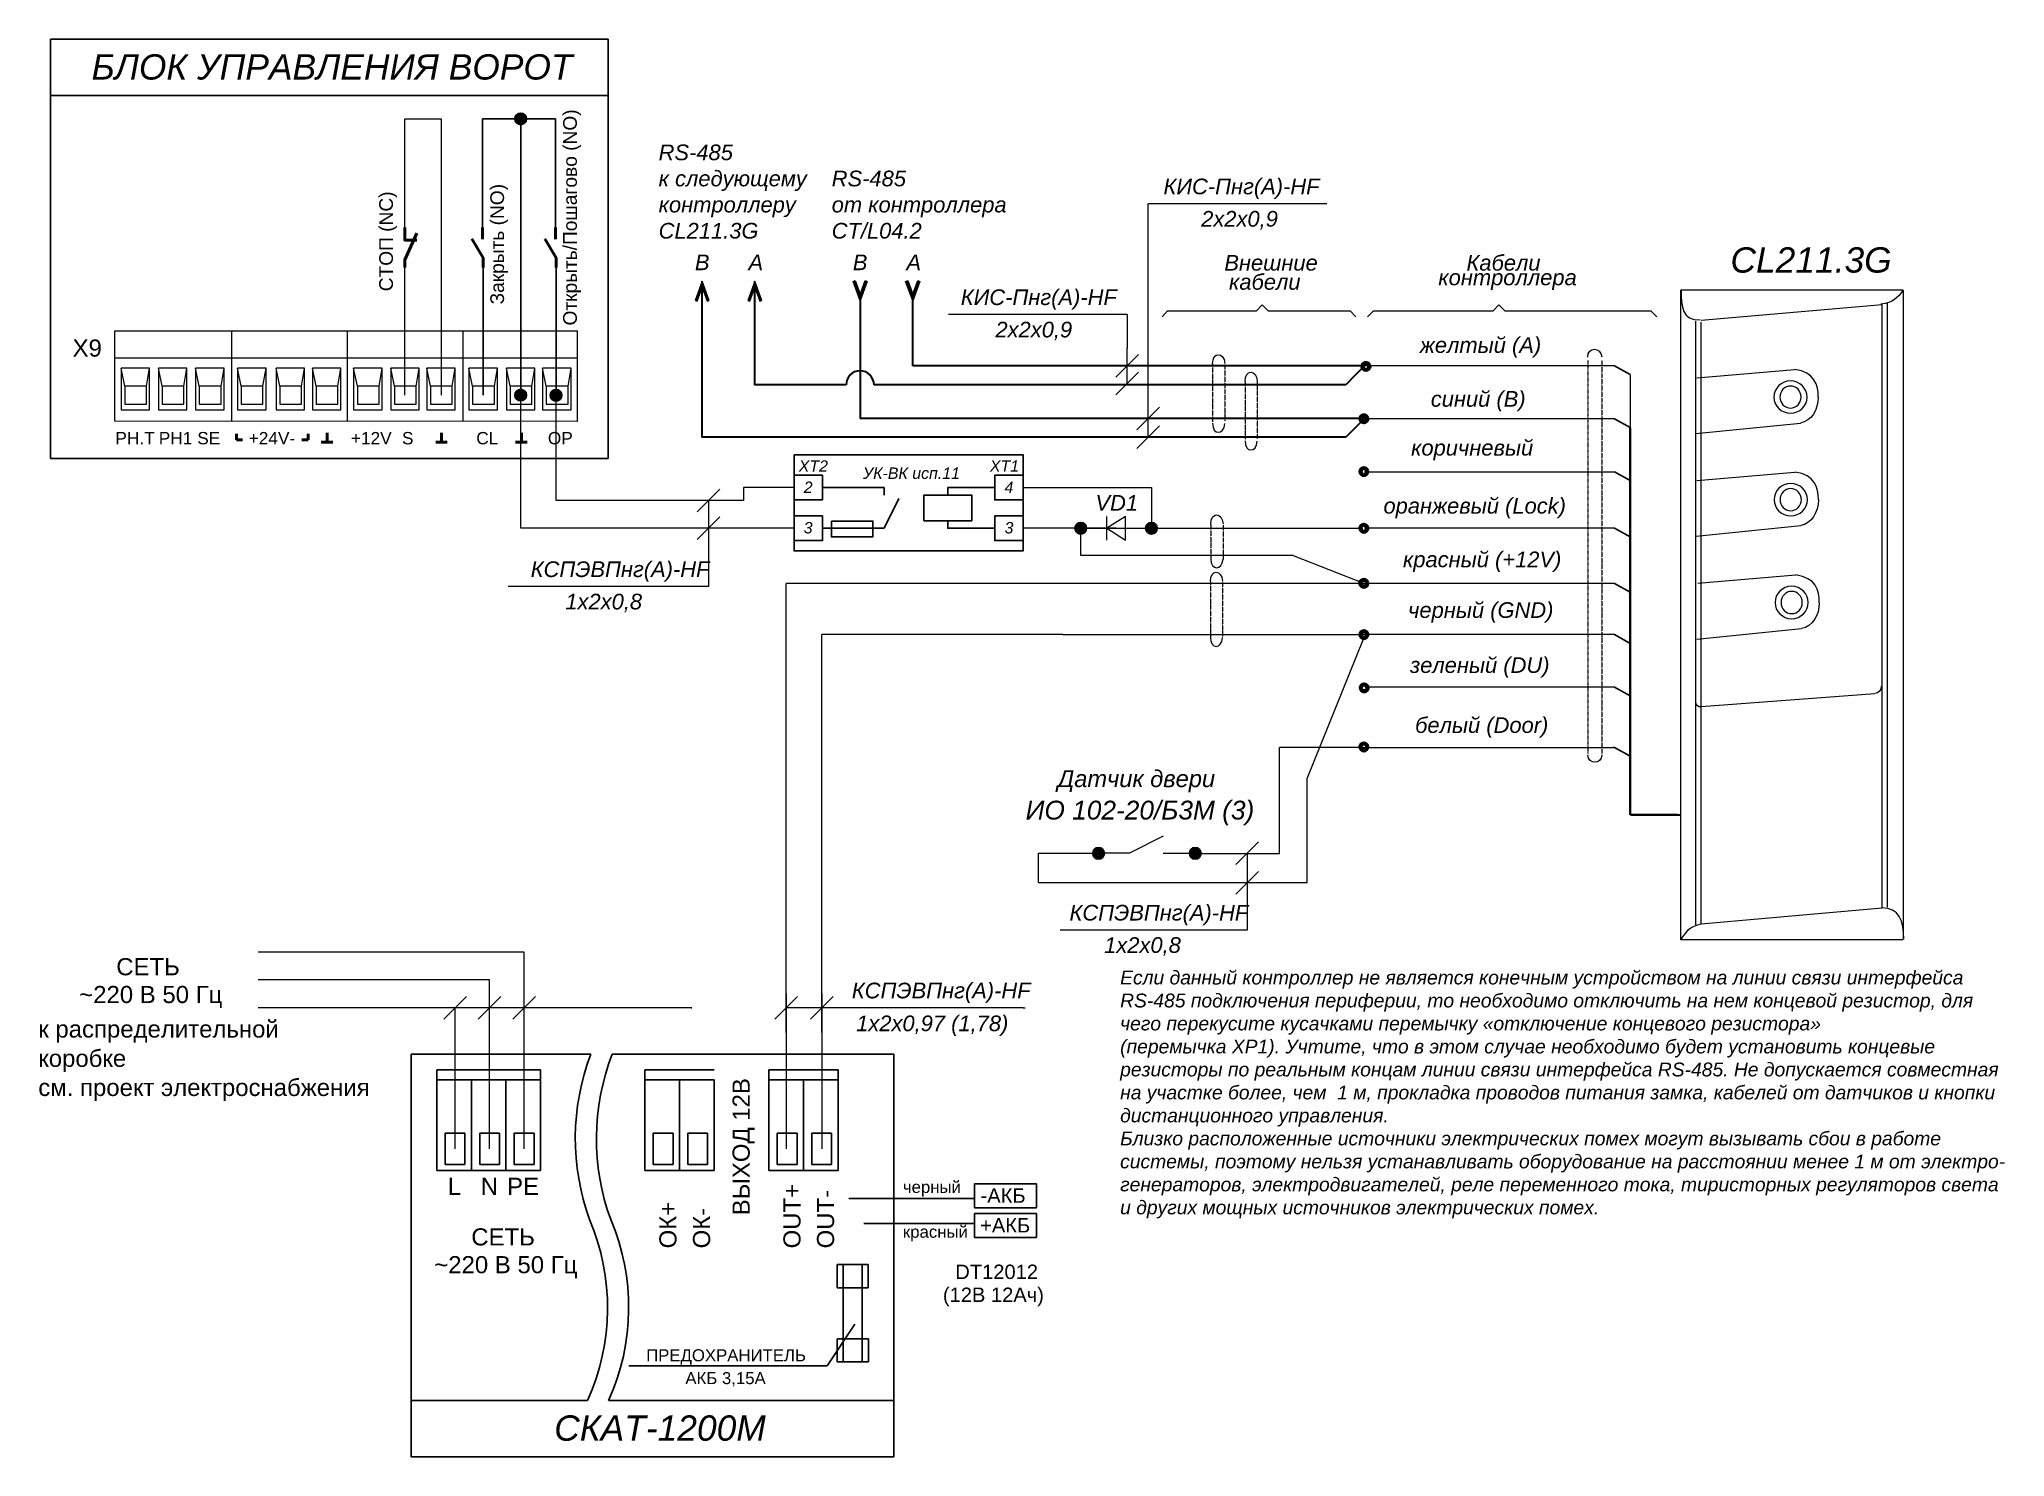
# Model space of a CAD drawing. Header units: millimetres. Extents: x -197802 to 287448, y -91833 to 122858.
# Drawn here: x -123483 to -86701, y 89867 to 116403 of the extents above; entities that cross this region are included whole.
import ezdxf

# ---------------------------------------------------------------- set-up
doc = ezdxf.new("R2010")
doc.units = ezdxf.units.MM
for name, pattern in [('AI-Linetype-1', [1.693333, 0.846667, -0.846667]), ('AI-Linetype-10', [2.469444, 1.058333, -1.411111]), ('AI-Linetype-11', [2.469444, 1.058333, -1.411111]), ('AI-Linetype-12', [2.469444, 1.058333, -1.411111]), ('AI-Linetype-2', [2.469444, 1.058333, -1.411111]), ('AI-Linetype-7', [2.469444, 1.058333, -1.411111]), ('AI-Linetype-8', [2.469444, 1.058333, -1.411111]), ('AI-Linetype-9', [2.469444, 1.058333, -1.411111])]:
    doc.linetypes.add(name, pattern=pattern)
doc.layers.add('СКУД', color=7, linetype='Continuous')
doc.layers.add('Слой 1', color=7, linetype='Continuous')
doc.styles.get("Standard").update_dxf_attribs({"font": 'arial.ttf'})

msp = doc.modelspace()

# ---------------------------------------------------------------- texts
at = {"layer": 'СКУД', "color": 7}
for s, height, p in [('Открыть/Пошагово (NO)', 256.54, (-113423, 111045)), ('Закрыть (NO)', 256.54, (-114786, 111439)), ('СТОП (NC)', 256.5, (-116865, 111685)), ('ВЫХОД 12В', 320.7, (-110188, 94387)), ('OUT+', 320.7, (-109237, 93767)), ('ОК+', 320.7, (-111558, 93767)), ('OUT-', 320.7, (-108608, 93767)), ('ОК-', 320.7, (-110929, 93767))]:
    msp.add_text(s, height=height, rotation=90, dxfattribs=at).set_placement(p)
for s, height, p in [('Х9', 320.7, (-122860, 110462)), ('PH.T', 230.9, (-122059, 108820)), ('PH1', 230.9, (-121247, 108820)), ('SE', 230.9, (-120527, 108820)), ('+24V-', 230.9, (-119564, 108820)), ('+12V', 230.9, (-117651, 108820)), ('S', 231, (-116695, 108820)), ('CL', 230.9, (-115305, 108820)), ('OP', 230.9, (-113965, 108820)), ('СЕТЬ', 320.7, (-122043, 98880)), ('~220 В 50 Гц', 320.68, (-122736, 98360)), ('к распределительной', 320.68, (-123502, 97714)), ('коробке', 320.7, (-123502, 97165)), ('см. проект электроснабжения', 320.68, (-123502, 96620)), ('L', 321, (-115841, 94769)), ('N', 321, (-115222, 94769)), ('PE', 320.7, (-114728, 94769)), ('черный', 224.5, (-107321, 94805)), ('-АКБ', 269.4, (-105867, 94621)), ('красный', 224.5, (-107321, 93966)), ('+АКБ', 269.4, (-105875, 94065)), ('СЕТЬ', 320.7, (-115398, 93822)), ('~220 В 50 Гц', 320.68, (-116091, 93302)), ('DT12012', 269.4, (-106340, 93194)), ('(12В 12Ач)', 269.4, (-106572, 92764)), ('ПРЕДОХРАНИТЕЛЬ', 224.47, (-112126, 91654)), ('АКБ 3,15А', 224.5, (-111392, 91226))]:
    msp.add_text(s, height=height, dxfattribs=at).set_placement(p)
for s, insert, char_height, attachment_point in [('{\\fArial|b0|i1|c204|p34;БЛОК УПРАВЛЕНИЯ ВОРОТ}', (-122504, 115642), 473.94, 7), ('{\\fArial|b0|i1|c204|p34;RS-485 \\P\\pxql;к следующему\\Pконтроллеру \\P\\pq*;CL211.3G}', (-111892, 112668), 293.39, 7), ('{\\fArial|b0|i1|c204|p34;RS-485 \\P\\pxql;от контроллера \\P\\pq*;CT/L04.2}', (-108653, 112668), 293.39, 7), ('{\\fArial|b0|i1|c204|p34;КИC-Пнг(А)-HF}', (-102444, 113413), 293.39, 7), ('{\\fArial|b0|i1|c204|p34;2х2х0,9}', (-101738, 112841), 293.39, 7), ('{\\fArial|b0|i1|c204|p34;В}', (-111213, 112080), 293.39, 7), ('\\fArial|b0|i1|c0|p34;\\W1;A', (-110210, 112080), 293.39, 7), ('{\\fArial|b0|i1|c204|p34;В}', (-108258, 112080), 293.39, 7), ('\\fArial|b0|i1|c0|p34;\\W1;A', (-107255, 112080), 293.39, 7), ('\\fArial|b0|i1|c0|p34;\\W1;Внешние', (-101305, 112068), 293.39, 7), ('\\fArial|b0|i1|c0|p34;\\W1;Кабели', (-96774, 112068), 293.39, 7), ('{\\fArial|b0|i1|c204|p34;CL211.3G}', (-91833, 112028), 473.94, 7), ('\\fArial|b0|i1|c0|p34;\\W1;кабели', (-101218, 111710), 293.39, 7), ('\\fArial|b0|i1|c0|p34;\\W1;контроллера', (-97300, 111710), 293.39, 7), ('{\\fArial|b0|i1|c204|p34;КИC-Пнг(А)-HF}', (-106238, 111339), 293.39, 7), ('{\\fArial|b0|i1|c204|p34;2х2х0,9}', (-105589, 110767), 293.39, 7), ('\\fArial|b0|i1|c0|p34;\\W1;желтый (A)', (-97647, 110444), 293.39, 7), ('\\fArial|b0|i1|c0|p34;\\W1;синий (B)', (-97441, 109435), 293.39, 7), ('\\fArial|b0|i1|c0|p34;\\W1;коричневый\\H2.39889;*\\H1.55928; ', (-97810, 108521), 293.39, 7), ('{\\fArial|b0|i1|c204|p34;XT2}', (-109270, 108307), 213.3, 7), ('{\\fArial|b0|i1|c204|p34;XT1}', (-105693, 108307), 213.3, 7), ('{\\fArial|b0|i1|c204|p34;УК-ВК исп.11}', (-108068, 108170), 213.3, 7), ('{\\fArial|b0|i1|c204|p34;2}', (-109011, 107910), 213.3, 9), ('{\\fArial|b0|i1|c204|p34;4}', (-105418, 107910), 213.3, 7), ('\\fArial|b0|i1|c0|p34;\\W1;VD1', (-103717, 107577), 293.39, 7), ('\\fArial|b0|i1|c0|p34;\\W1;оранжевый (Lock)', (-98327, 107435), 293.39, 7), ('{\\fArial|b0|i1|c204|p34;3}', (-109011, 107149), 213.3, 9), ('{\\fArial|b0|i1|c204|p34;3}', (-105418, 107149), 213.3, 7), ('\\fArial|b0|i1|c0|p34;\\W1;красный (+12V)', (-97962, 106431), 293.39, 7), ('{\\fArial|b0|i1|c204|p34;КСПЭВПнг(А)-HF}', (-114287, 106247), 293.39, 7), ('{\\fArial|b0|i1|c204|p34;1х2х0,8}', (-113638, 105675), 293.39, 7), ('\\fArial|b0|i1|c0|p34;\\W1;черный (GND)', (-97866, 105482), 293.39, 7), ('\\fArial|b0|i1|c0|p34;\\W1;зеленый (DU)', (-97830, 104452), 293.39, 7), ('\\fArial|b0|i1|c0|p34;\\W1;белый (Door)\\H2.39889;*', (-97735, 103329), 293.39, 7), ('{\\fArial|b0|i1|c204|p34;Датчик двери}', (-104426, 102307), 316.87, 7), ('{\\fArial|b0|i1|c204|p34;ИО 102-20/Б3М (3)}', (-105024, 101690), 352.07, 7), ('{\\fArial|b0|i1|c204|p34;КСПЭВПнг(А)-HF}', (-104203, 99817), 293.39, 7), ('{\\fArial|b0|i1|c204|p34;1х2х0,8}', (-103554, 99245), 293.39, 7), ('{\\fArial|b0|i1|c204|p34;Если данный контроллер не является конечным устройством на линии связи интерфейса\\PRS-485 подключения периферии, то необходимо отключить на нем концевой резистор, для\\Pчего перекусите кусачками перемычку «отключение концевого резистора» \\P(перемычка ХР1). Учтите, что в этом случае необходимо будет установить концевые\\Pрезисторы по реальным концам линии связи интерфейса RS-485. Не допускается совместная\\Pна участке более, чем  1 м, прокладка проводов питания замка, кабелей от датчиков и кнопки\\Pдистанционного управления.\\PБлизко расположенные источники электрических помех могут вызывать сбои в работе \\Pсистемы, поэтому нельзя устанавливать оборудование на расстоянии менее 1 м от электро-\\Pгенераторов, электродвигателей, реле переменного тока, тиристорных регуляторов света\\Pи других мощных источников электрических помех. }', (-103255, 94327), 258.186, 7), ('{\\fArial|b0|i1|c204|p34;КСПЭВПнг(А)-HF}', (-108277, 98360), 293.39, 7), ('{\\fArial|b0|i1|c204|p34;1x2x0,97 (1,78)}', (-108195, 97745), 293.39, 7), ('{\\fArial|b0|i1|c204|p34;СКАТ-1200М}', (-113846, 90160), 473.94, 7)]:
    msp.add_mtext(s, dxfattribs=dict(at, insert=insert, char_height=char_height, attachment_point=attachment_point))

# ---------------------------------------------------------------- blocks, each defined once
blk = doc.blocks.new('block 4')
at = {"layer": 'Слой 1'}
h = blk.add_hatch(color=7, dxfattribs=at)
h.dxf.hatch_style = 2
h.paths.add_polyline_path([(147.15, -98.65), (147.22, -98.82), (146.13, -99.21), (147.22, -99.61), (147.15, -99.77), (145.61, -99.21)])
at = {"layer": 'Слой 1', "lineweight": 0}
blk.add_lwpolyline([(147.15, -98.65), (147.22, -98.82), (146.13, -99.21), (147.22, -99.61), (147.15, -99.77), (145.61, -99.21), (147.15, -98.65)], dxfattribs=at)

# ---------------------------------------------------------------- hatches: boundary and pattern name
at = {"layer": 'СКУД', "lineweight": 18, "true_color": 0x000000}
h = msp.add_hatch(dxfattribs=at)
h.set_pattern_fill('ANGLE', color=18)
h.set_pattern_definition([(0, (-125048.914, 160004.2845), (0, 6.985), [5.08, -1.905]), (90, (-125048.914, 160004.2845), (-6.985, 4e-16), [5.08, -1.905])])
h.paths.add_polyline_path([(-114365, 114913), (-114474, 114913), (-114583, 114913, 0.999967)])
h.paths.add_polyline_path([(-114474, 115022, 0.414214), (-114583, 114913), (-114474, 114913)])
h.paths.add_polyline_path([(-114474, 115022), (-114474, 114913), (-114365, 114913, 0.414233)])
h = msp.add_hatch(dxfattribs=at)
h.set_pattern_fill('ANGLE', color=18)
h.set_pattern_definition([(0, (-125048.914, 154831.7926), (0, 6.985), [5.08, -1.905]), (90, (-125048.914, 154831.7926), (-6.985, 4e-16), [5.08, -1.905])])
h.paths.add_polyline_path([(-114365, 109741), (-114474, 109741), (-114583, 109741, 0.999967)])
h.paths.add_polyline_path([(-114474, 109850, 0.414214), (-114583, 109741), (-114474, 109741)])
h.paths.add_polyline_path([(-114474, 109850), (-114474, 109741), (-114365, 109741, 0.414233)])
h = msp.add_hatch(dxfattribs=at)
h.set_pattern_fill('ANGLE', color=18)
h.set_pattern_definition([(0, (-124387.571, 154828.892), (0, 6.985), [5.08, -1.905]), (90, (-124387.571, 154828.892), (-6.985, 4e-16), [5.08, -1.905])])
h.paths.add_polyline_path([(-113704, 109738), (-113813, 109738), (-113922, 109738, 0.999967)])
h.paths.add_polyline_path([(-113813, 109847, 0.414214), (-113922, 109738), (-113813, 109738)])
h.paths.add_polyline_path([(-113813, 109847), (-113813, 109738), (-113704, 109738, 0.414233)])
h = msp.add_hatch(dxfattribs=at)
h.set_pattern_fill('ANGLE', color=18)
h.set_pattern_definition([(0, (-114565.428, 152339.806), (0, 6.985), [5.08, -1.905]), (90, (-114565.428, 152339.806), (-6.985, 4e-16), [5.08, -1.905])])
h.paths.add_polyline_path([(-103882, 107249), (-103991, 107249), (-104100, 107249, 0.999967)])
h.paths.add_polyline_path([(-103991, 107358, 0.414214), (-104100, 107249), (-103991, 107249)])
h.paths.add_polyline_path([(-103991, 107358), (-103991, 107249), (-103882, 107249, 0.414233)])
h = msp.add_hatch(dxfattribs=at)
h.set_pattern_fill('ANGLE', color=18)
h.set_pattern_definition([(0, (-113243.17, 152339.806), (0, 6.985), [5.08, -1.905]), (90, (-113243.17, 152339.806), (-6.985, 4e-16), [5.08, -1.905])])
h.paths.add_polyline_path([(-102560, 107249), (-102669, 107249), (-102777, 107249, 0.999967)])
h.paths.add_polyline_path([(-102669, 107358, 0.414214), (-102777, 107249), (-102669, 107249)])
h.paths.add_polyline_path([(-102669, 107358), (-102669, 107249), (-102560, 107249, 0.414233)])
h = msp.add_hatch(dxfattribs=at)
h.set_pattern_fill('ANGLE', color=18)
h.set_pattern_definition([(0, (-114233.3726, 146253.293), (0, 6.985), [5.08, -1.905]), (90, (-114233.3726, 146253.293), (-6.985, 4e-16), [5.08, -1.905])])
h.paths.add_polyline_path([(-103550, 101163), (-103659, 101163), (-103768, 101163, 0.999967)])
h.paths.add_polyline_path([(-103659, 101271, 0.414214), (-103768, 101163), (-103659, 101163)])
h.paths.add_polyline_path([(-103659, 101271), (-103659, 101163), (-103550, 101163, 0.414233)])
h = msp.add_hatch(dxfattribs=at)
h.set_pattern_fill('ANGLE', color=18)
h.set_pattern_definition([(0, (-112424.28, 146253.293), (0, 6.985), [5.08, -1.905]), (90, (-112424.28, 146253.293), (-6.985, 4e-16), [5.08, -1.905])])
h.paths.add_polyline_path([(-101741, 101163), (-101850, 101163), (-101959, 101163, 0.999967)])
h.paths.add_polyline_path([(-101850, 101271, 0.414214), (-101959, 101163), (-101850, 101163)])
h.paths.add_polyline_path([(-101850, 101271), (-101850, 101163), (-101741, 101163, 0.414233)])

# ---------------------------------------------------------------- linework, layer by layer
at = {"layer": 'СКУД', "color": 7}
for p, q in [((-123272, 116403), (-119975, 116403)), ((-123272, 116403), (-123272, 115349)), ((-119975, 116403), (-114238, 116403)), ((-112837, 116403), (-114238, 116403)), ((-112837, 108553), (-112837, 116403)), ((-123272, 115349), (-114238, 115349)), ((-123272, 115349), (-123272, 108553)), ((-114238, 115349), (-112837, 115349)), ((-115187, 112662), (-115187, 114913)), ((-115187, 114913), (-113825, 114913)), ((-114474, 109741), (-114474, 114913)), ((-113825, 114913), (-113825, 112662)), ((-115176, 112311), (-115391, 112667)), ((-115176, 109738), (-115176, 112311)), ((-113813, 112275), (-113813, 109738)), ((-123272, 108553), (-112837, 108553)), ((-94025, 103143), (-94006, 103143)), ((-94006, 103143), (-93709, 102980)), ((-116522, 97401), (-113159, 97401)), ((-116522, 97401), (-116522, 90921)), ((-116043, 97112), (-116043, 95225)), ((-116043, 97112), (-114749, 97112)), ((-114749, 97112), (-114103, 97112)), ((-114103, 97112), (-114103, 96923)), ((-107488, 97401), (-112763, 97401)), ((-112149, 97112), (-112149, 95225)), ((-112149, 97112), (-110855, 97112)), ((-109827, 97112), (-109827, 95225)), ((-109827, 97112), (-108534, 97112)), ((-108534, 96923), (-108534, 97112)), ((-107488, 90921), (-107488, 97401)), ((-115396, 96923), (-116043, 96923)), ((-115396, 95225), (-115396, 96923)), ((-114749, 96923), (-115396, 96923)), ((-114749, 95225), (-114749, 96923)), ((-114749, 95225), (-114749, 96923)), ((-114103, 96923), (-114749, 96923)), ((-114103, 95225), (-114103, 96923)), ((-111502, 96923), (-112149, 96923)), ((-111502, 95225), (-111502, 96923)), ((-110855, 96923), (-111502, 96923)), ((-110855, 95225), (-110855, 96923)), ((-109181, 96923), (-109827, 96923)), ((-109181, 95225), (-109181, 96923)), ((-108534, 96923), (-109181, 96923)), ((-108534, 95225), (-108534, 96923)), ((-115888, 95923), (-115517, 95923)), ((-115888, 95337), (-115888, 95923)), ((-115517, 95923), (-115517, 95337)), ((-115241, 95923), (-114870, 95923)), ((-115241, 95337), (-115241, 95923)), ((-114870, 95923), (-114870, 95337)), ((-114594, 95923), (-114223, 95923)), ((-114594, 95337), (-114594, 95923)), ((-114223, 95923), (-114223, 95337)), ((-111994, 95923), (-111623, 95923)), ((-111994, 95337), (-111994, 95923)), ((-111623, 95923), (-111623, 95337)), ((-111347, 95923), (-110976, 95923)), ((-111347, 95337), (-111347, 95923)), ((-110976, 95923), (-110976, 95337)), ((-109672, 95923), (-109301, 95923)), ((-109672, 95337), (-109672, 95923)), ((-109301, 95923), (-109301, 95337)), ((-109025, 95923), (-108655, 95923)), ((-109025, 95337), (-109025, 95923)), ((-108655, 95923), (-108655, 95337)), ((-115517, 95337), (-115888, 95337)), ((-114870, 95337), (-115241, 95337)), ((-114223, 95337), (-114594, 95337)), ((-111623, 95337), (-111994, 95337)), ((-110976, 95337), (-111347, 95337)), ((-109301, 95337), (-109672, 95337)), ((-108655, 95337), (-109025, 95337)), ((-116043, 95225), (-115396, 95225)), ((-115396, 95225), (-115025, 95225)), ((-115025, 95225), (-114749, 95225)), ((-114749, 95225), (-114379, 95225)), ((-114379, 95225), (-114103, 95225)), ((-112149, 95225), (-111502, 95225)), ((-111502, 95225), (-111131, 95225)), ((-111131, 95225), (-110855, 95225)), ((-109827, 95225), (-109181, 95225)), ((-109181, 95225), (-108810, 95225)), ((-108810, 95225), (-108534, 95225)), ((-105981, 94703), (-105981, 94975)), ((-105981, 94975), (-104822, 94975)), ((-104822, 94975), (-104822, 94528)), ((-108333, 94703), (-105981, 94703)), ((-105981, 94528), (-105981, 94703)), ((-108055, 94230), (-105981, 94230)), ((-104822, 94528), (-105981, 94528)), ((-105981, 94147), (-105981, 94419)), ((-105981, 94419), (-104822, 94419)), ((-104822, 94419), (-104822, 93971)), ((-105981, 93971), (-105981, 94147)), ((-104822, 93971), (-105981, 93971)), ((-108436, 93463), (-108549, 93463)), ((-108549, 93463), (-108549, 93029)), ((-108436, 92075), (-108436, 93463)), ((-108436, 93463), (-108080, 93463)), ((-108080, 93463), (-108080, 93029)), ((-107973, 93463), (-108080, 93463)), ((-107973, 93029), (-107973, 93463)), ((-108549, 93029), (-108436, 93029)), ((-108080, 93029), (-108436, 93029)), ((-108080, 92075), (-108080, 93029)), ((-108080, 93029), (-107973, 93029)), ((-108222, 92346), (-108738, 91568)), ((-108549, 92075), (-108549, 91641)), ((-108436, 92075), (-108549, 92075)), ((-108436, 91641), (-108436, 92075)), ((-108080, 92075), (-108436, 92075)), ((-108080, 91641), (-108080, 92075)), ((-108080, 92075), (-108080, 91641)), ((-107967, 92075), (-108080, 92075)), ((-107967, 91641), (-107967, 92075)), ((-108549, 91641), (-108436, 91641)), ((-108436, 91641), (-108080, 91641)), ((-108080, 91641), (-107967, 91641)), ((-108738, 91568), (-112452, 91568)), ((-116522, 90921), (-113225, 90921)), ((-116522, 90921), (-116522, 89867)), ((-112700, 90921), (-112829, 90921)), ((-112741, 90921), (-107488, 90921)), ((-107488, 89867), (-107488, 90921)), ((-116522, 89867), (-107488, 89867))]:
    msp.add_line(p, q, dxfattribs=at)
at = {"layer": 'СКУД', "color": 7, "lineweight": 18}
for p, q in [((-116644, 112644), (-116644, 114913)), ((-116644, 114913), (-115965, 114913)), ((-115965, 114913), (-115965, 109738)), ((-116644, 112275), (-116416, 112771)), ((-116416, 112644), (-116644, 112644)), ((-116644, 109738), (-116644, 112275)), ((-122067, 109254), (-122067, 110943)), ((-122067, 110943), (-113418, 110943)), ((-119889, 110943), (-119889, 109250)), ((-117719, 110943), (-117719, 109250)), ((-115559, 110943), (-115559, 109250)), ((-113418, 110943), (-113418, 109249)), ((-113418, 110943), (-113418, 110436)), ((-113418, 110436), (-122067, 110436)), ((-121953, 110245), (-121953, 109466)), ((-121420, 110245), (-121953, 110245)), ((-121884, 109912), (-121953, 110245)), ((-121477, 109912), (-121420, 110245)), ((-121420, 109466), (-121420, 110245)), ((-121252, 110245), (-121252, 109466)), ((-120719, 110245), (-121252, 110245)), ((-121183, 109912), (-121252, 110245)), ((-120776, 109912), (-120719, 110245)), ((-120719, 109466), (-120719, 110245)), ((-120558, 110245), (-120558, 109466)), ((-120025, 110245), (-120558, 110245)), ((-120489, 109912), (-120558, 110245)), ((-120082, 109912), (-120025, 110245)), ((-120025, 109466), (-120025, 110245)), ((-119773, 110245), (-119773, 109466)), ((-119240, 110245), (-119773, 110245)), ((-119704, 109912), (-119773, 110245)), ((-119297, 109912), (-119240, 110245)), ((-119240, 109466), (-119240, 110245)), ((-119051, 110245), (-119051, 109466)), ((-118518, 110245), (-119051, 110245)), ((-118982, 109912), (-119051, 110245)), ((-118575, 109912), (-118518, 110245)), ((-118518, 109466), (-118518, 110245)), ((-118371, 110245), (-118371, 109466)), ((-117838, 110245), (-118371, 110245)), ((-118302, 109912), (-118371, 110245)), ((-117895, 109912), (-117838, 110245)), ((-117838, 109466), (-117838, 110245)), ((-117601, 110245), (-117601, 109466)), ((-117068, 110245), (-117601, 110245)), ((-117531, 109912), (-117601, 110245)), ((-117124, 109912), (-117068, 110245)), ((-117068, 109466), (-117068, 110245)), ((-116907, 110245), (-116907, 109466)), ((-116374, 110245), (-116907, 110245)), ((-116838, 109912), (-116907, 110245)), ((-116431, 109912), (-116374, 110245)), ((-116374, 109466), (-116374, 110245)), ((-116231, 110245), (-116231, 109466)), ((-115698, 110245), (-116231, 110245)), ((-116162, 109912), (-116231, 110245)), ((-115755, 109912), (-115698, 110245)), ((-115698, 109466), (-115698, 110245)), ((-115443, 110245), (-115443, 109466)), ((-114910, 110245), (-115443, 110245)), ((-115373, 109912), (-115443, 110245)), ((-114966, 109912), (-114910, 110245)), ((-114910, 109466), (-114910, 110245)), ((-114741, 110245), (-114741, 109466)), ((-114208, 110245), (-114741, 110245)), ((-114671, 109912), (-114741, 110245)), ((-114264, 109912), (-114208, 110245)), ((-114208, 109466), (-114208, 110245)), ((-114065, 110245), (-114065, 109466)), ((-113532, 110245), (-114065, 110245)), ((-113996, 109912), (-114065, 110245)), ((-113588, 109912), (-113532, 110245)), ((-113532, 109466), (-113532, 110245)), ((-121884, 109912), (-121884, 109570)), ((-121477, 109912), (-121884, 109912)), ((-121477, 109570), (-121477, 109912)), ((-121183, 109912), (-121183, 109570)), ((-120776, 109912), (-121183, 109912)), ((-120776, 109570), (-120776, 109912)), ((-120489, 109912), (-120489, 109570)), ((-120082, 109912), (-120489, 109912)), ((-120082, 109570), (-120082, 109912)), ((-119704, 109912), (-119704, 109570)), ((-119297, 109912), (-119704, 109912)), ((-119297, 109570), (-119297, 109912)), ((-118982, 109912), (-118982, 109570)), ((-118575, 109912), (-118982, 109912)), ((-118575, 109570), (-118575, 109912)), ((-118302, 109912), (-118302, 109570)), ((-117895, 109912), (-118302, 109912)), ((-117895, 109570), (-117895, 109912)), ((-117531, 109912), (-117531, 109570)), ((-117124, 109912), (-117531, 109912)), ((-117124, 109570), (-117124, 109912)), ((-116838, 109912), (-116838, 109570)), ((-116431, 109912), (-116838, 109912)), ((-116431, 109570), (-116431, 109912)), ((-116162, 109912), (-116162, 109570)), ((-115755, 109912), (-116162, 109912)), ((-115755, 109570), (-115755, 109912)), ((-115373, 109912), (-115373, 109570)), ((-114966, 109912), (-115373, 109912)), ((-114966, 109570), (-114966, 109912)), ((-114671, 109912), (-114671, 109570)), ((-114264, 109912), (-114671, 109912)), ((-114264, 109570), (-114264, 109912)), ((-113996, 109912), (-113996, 109570)), ((-113588, 109912), (-113996, 109912)), ((-113588, 109570), (-113588, 109912)), ((-113418, 109249), (-122067, 109254)), ((-121953, 109466), (-121420, 109466)), ((-121884, 109570), (-121477, 109570)), ((-121252, 109466), (-120719, 109466)), ((-121183, 109570), (-120776, 109570)), ((-120558, 109466), (-120025, 109466)), ((-120489, 109570), (-120082, 109570)), ((-119773, 109466), (-119240, 109466)), ((-119704, 109570), (-119297, 109570)), ((-119051, 109466), (-118518, 109466)), ((-118982, 109570), (-118575, 109570)), ((-118371, 109466), (-117838, 109466)), ((-118302, 109570), (-117895, 109570)), ((-117601, 109466), (-117068, 109466)), ((-117531, 109570), (-117124, 109570)), ((-116907, 109466), (-116374, 109466)), ((-116838, 109570), (-116431, 109570)), ((-116231, 109466), (-115698, 109466)), ((-116162, 109570), (-115755, 109570)), ((-115443, 109466), (-114910, 109466)), ((-115373, 109570), (-114966, 109570)), ((-114741, 109466), (-114208, 109466)), ((-114671, 109570), (-114264, 109570)), ((-114065, 109466), (-113532, 109466)), ((-113996, 109570), (-113588, 109570)), ((-103505, 107249), (-103991, 107249)), ((-102685, 107249), (-102669, 107249)), ((-100271, 101163), (-100271, 103143)), ((-98692, 103143), (-100271, 103143)), ((-94505, 103037), (-94505, 103029)), ((-101850, 101163), (-100271, 101163))]:
    msp.add_line(p, q, dxfattribs=at)
at = {"layer": 'СКУД', "color": 18, "lineweight": 18, "true_color": 0x000000}
for p, q in [((-102728, 112900), (-102728, 113323)), ((-99385, 113323), (-102728, 113323)), ((-102728, 108952), (-102728, 112900)), ((-103123, 111249), (-106466, 111249)), ((-103123, 111249), (-103123, 110614)), ((-103123, 109937), (-103123, 110614)), ((-102911, 110503), (-103123, 110290)), ((-103123, 110290), (-103335, 110078)), ((-102911, 110172), (-103123, 109960)), ((-103123, 109960), (-103335, 109747)), ((-102728, 109305), (-102940, 109093)), ((-102516, 109518), (-102728, 109305)), ((-102728, 108952), (-102940, 108740)), ((-102516, 109164), (-102728, 108952)), ((-110748, 107983), (-110960, 107771)), ((-110960, 107771), (-111172, 107559)), ((-110960, 107771), (-110960, 106157)), ((-110748, 107462), (-110960, 107249)), ((-110960, 107249), (-111172, 107037)), ((-111624, 106157), (-114708, 106157)), ((-110960, 106157), (-114304, 106157)), ((-99752, 100620), (-99752, 102564)), ((-100876, 101165), (-101088, 100953)), ((-100663, 101377), (-100876, 101165)), ((-100876, 101165), (-100876, 99727)), ((-100663, 100825), (-100876, 100613)), ((-100876, 100613), (-101088, 100401)), ((-101318, 99727), (-104375, 99727)), ((-100876, 99727), (-103932, 99727)), ((-115702, 98271), (-115915, 98059)), ((-115490, 98483), (-115702, 98271)), ((-115056, 98271), (-115702, 98271)), ((-115056, 98271), (-115268, 98059)), ((-114843, 98483), (-115056, 98271)), ((-111286, 98271), (-115056, 98271)), ((-114409, 98271), (-114621, 98059)), ((-114197, 98483), (-114409, 98271)), ((-109504, 98271), (-109716, 98059)), ((-109292, 98483), (-109504, 98271)), ((-108840, 98271), (-109504, 98271)), ((-108840, 98271), (-109052, 98059)), ((-108628, 98483), (-108840, 98271)), ((-105070, 98271), (-108840, 98271)), ((-105070, 98271), (-105033, 98271))]:
    msp.add_line(p, q, dxfattribs=at)
at = {"layer": 'СКУД', "color": 40, "true_color": 0xf8d731}
msp.add_line((-94006, 110290), (-93709, 110127), dxfattribs=at)
at = {"layer": 'СКУД', "color": 217, "lineweight": 18, "true_color": 0x93278f}
for p, q in [((-114474, 107249), (-114474, 109741)), ((-113813, 107771), (-113813, 109738)), ((-111624, 107771), (-113813, 107771)), ((-110303, 107771), (-111624, 107771)), ((-110035, 107249), (-114474, 107249)), ((-109358, 107249), (-110035, 107249))]:
    msp.add_line(p, q, dxfattribs=at)
at = {"layer": 'СКУД', "color": 5}
msp.add_line((-94006, 109297), (-93709, 109134), dxfattribs=at)
at = {"layer": 'СКУД', "color": 7, "lineweight": 50}
for p, q in [((-119795, 109017), (-119795, 108906)), ((-119795, 108906), (-119679, 108906)), ((-118572, 108906), (-118562, 108906)), ((-118562, 108906), (-118451, 108906)), ((-118451, 108906), (-118451, 109017)), ((-118098, 109037), (-118098, 108862)), ((-115955, 109037), (-115955, 108862)), ((-114461, 109037), (-114461, 108862)), ((-118098, 108862), (-118205, 108862)), ((-117991, 108862), (-118098, 108862)), ((-115955, 108862), (-116062, 108862)), ((-115848, 108862), (-115955, 108862)), ((-114461, 108862), (-114568, 108862)), ((-114354, 108862), (-114461, 108862))]:
    msp.add_line(p, q, dxfattribs=at)
at = {"layer": 'СКУД', "color": 34}
msp.add_line((-94006, 108308), (-93709, 108145), dxfattribs=at)
at = {"layer": 'СКУД', "color": 30, "true_color": 0xf26722}
msp.add_line((-94006, 107249), (-93709, 107086), dxfattribs=at)
at = {"layer": 'СКУД', "color": 1, "lineweight": 18}
for p, q in [((-104328, 106217), (-109504, 106217)), ((-109504, 97810), (-109504, 106217)), ((-109504, 98542), (-109504, 96796)), ((-109504, 96796), (-109504, 95630))]:
    msp.add_line(p, q, dxfattribs=at)
at = {"layer": 'СКУД', "color": 1}
msp.add_line((-94006, 106217), (-93709, 106054), dxfattribs=at)
at = {"layer": 'СКУД', "color": 241, "lineweight": 18, "true_color": 0xf7abae}
for p, q in [((-104328, 105258), (-108840, 105258)), ((-108840, 97810), (-108840, 105258)), ((-108840, 98542), (-108840, 96796)), ((-108840, 96796), (-108840, 95630))]:
    msp.add_line(p, q, dxfattribs=at)
at = {"layer": 'СКУД', "color": 18, "true_color": 0x000000}
for p, q in [((-94006, 105258), (-93709, 105094)), ((-111286, 98271), (-111271, 98271))]:
    msp.add_line(p, q, dxfattribs=at)
at = {"layer": 'СКУД', "color": 3}
msp.add_line((-94001, 104271), (-93709, 104110), dxfattribs=at)
at = {"layer": 'СКУД', "color": 14, "lineweight": 18}
for p, q in [((-115056, 99313), (-119387, 99313)), ((-114409, 99313), (-115056, 99313)), ((-114409, 98792), (-114409, 99313)), ((-115056, 98792), (-119387, 98792)), ((-115056, 97401), (-115056, 98792)), ((-115056, 97922), (-115056, 98792)), ((-114409, 95630), (-114409, 98792)), ((-115702, 98271), (-119387, 98271)), ((-115702, 97401), (-115702, 98271)), ((-115056, 98434), (-115056, 98496)), ((-115056, 97975), (-115056, 98434)), ((-115056, 95630), (-115056, 98236)), ((-115702, 95630), (-115702, 97975))]:
    msp.add_line(p, q, dxfattribs=at)
at = {"layer": 'СКУД', "color": 7, "lineweight": 50}
for points in [[(-116644, 112644), (-116644, 112882)], [(-116644, 112132), (-116644, 112275), (-116416, 112771)], [(-116416, 112644), (-116644, 112644), (-116644, 112644)], [(-115176, 112132), (-115176, 112311), (-115391, 112667)], [(-115187, 112662), (-115187, 112882)], [(-113813, 112132), (-113813, 112311), (-114022, 112667)], [(-113825, 112662), (-113825, 112882)]]:
    msp.add_lwpolyline(points, dxfattribs=at)
at = {"layer": 'СКУД', "color": 5, "lineweight": 30}
for points in [[(-111077, 111507), (-111077, 111877)], [(-110092, 111507), (-110092, 111877)], [(-110092, 108952), (-111077, 108952), (-111077, 111507)], [(-110092, 110290), (-110092, 111507)], [(-108122, 111507), (-108122, 109305)], [(-107137, 110290), (-107137, 111507)], [(-108382, 109937), (-110092, 109937), (-110092, 110290)], [(-103719, 110290), (-107137, 110290)], [(-98681, 110290), (-103719, 110290)], [(-98857, 110114), (-99034, 109937)], [(-98681, 110290), (-98857, 110114)], [(-99034, 109937), (-107861, 109937)], [(-103719, 109305), (-108122, 109305)], [(-98681, 109305), (-103719, 109305)], [(-98681, 109305), (-98857, 109129)], [(-99034, 108952), (-110092, 108952)], [(-98857, 109129), (-99034, 108952)]]:
    msp.add_lwpolyline(points, dxfattribs=at)
at = {"layer": 'СКУД', "color": 7, "lineweight": 18}
for points in [[(-92763, 99544), (-92763, 111704)], [(-92760, 111712), (-88599, 111712)], [(-88896, 100158), (-88896, 111455)], [(-88597, 99561), (-88597, 111687)], [(-92480, 99827), (-92480, 111123)], [(-92381, 111144), (-88996, 111438)], [(-92381, 99843), (-92381, 111106)], [(-88996, 100142), (-88996, 111438)], [(-93709, 110127), (-93709, 109060)], [(-92464, 110065), (-90630, 110223)], [(-92480, 109020), (-90522, 109219)], [(-92460, 108145), (-90626, 108302)], [(-103154, 107472), (-103505, 107249)], [(-103505, 107026), (-103505, 107472)], [(-103154, 107026), (-103154, 107472)], [(-103975, 107249), (-102685, 107249)], [(-103330, 107249), (-103776, 107249)], [(-103505, 107249), (-103154, 107026)], [(-103330, 107249), (-102884, 107249)], [(-92476, 107099), (-90518, 107298)], [(-92443, 106220), (-90609, 106377)], [(-92460, 105174), (-90502, 105373)], [(-92381, 103909), (-89128, 104158)], [(-98756, 103143), (-94025, 103143)], [(-92381, 99843), (-88996, 100142)], [(-92760, 99548), (-88599, 99548)]]:
    msp.add_lwpolyline(points, dxfattribs=at)
at = {"layer": 'СКУД', "color": 7, "lineweight": 13}
for points in [[(-102471, 111208), (-102367, 111319)], [(-102367, 111319), (-100700, 111319)], [(-100700, 111319), (-100596, 111431)], [(-100596, 111431), (-100485, 111319)], [(-100485, 111319), (-98950, 111319)], [(-98950, 111319), (-98847, 111208)], [(-98623, 111208), (-98512, 111319)], [(-98512, 111319), (-96276, 111319)], [(-96276, 111319), (-96165, 111431)], [(-96165, 111431), (-96053, 111319)], [(-96053, 111319), (-93320, 111319)], [(-93320, 111319), (-93208, 111208)]]:
    msp.add_lwpolyline(points, dxfattribs=at)
at = {"layer": 'СКУД', "color": 7, "linetype": 'AI-Linetype-1', "lineweight": 9}
msp.add_lwpolyline([(-94505, 110387), (-94505, 103037)], dxfattribs=at)
at = {"layer": 'СКУД', "color": 7, "linetype": 'AI-Linetype-2', "lineweight": 9}
msp.add_lwpolyline([(-94242, 110395), (-94242, 103029)], dxfattribs=at)
at = {"layer": 'СКУД', "color": 7, "linetype": 'AI-Linetype-11', "lineweight": 9}
for points in [[(-101525, 110327), (-101525, 109244)], [(-100917, 109997), (-100917, 108914)]]:
    msp.add_lwpolyline(points, dxfattribs=at)
at = {"layer": 'СКУД', "color": 7, "linetype": 'AI-Linetype-12', "lineweight": 9}
for points in [[(-101295, 110335), (-101295, 109251)], [(-100688, 110005), (-100688, 108921)]]:
    msp.add_lwpolyline(points, dxfattribs=at)
at = {"layer": 'СКУД', "color": 40, "lineweight": 18, "true_color": 0xf8d731}
msp.add_lwpolyline([(-94006, 110290), (-98681, 110290)], dxfattribs=at)
at = {"layer": 'СКУД', "color": 5, "lineweight": 18}
for points in [[(-94006, 109297), (-98681, 109297)], [(-105071, 108011), (-102669, 108011), (-102669, 107771)], [(-102669, 107771), (-102669, 107249)], [(-102669, 107249), (-98716, 107249)]]:
    msp.add_lwpolyline(points, dxfattribs=at)
at = {"layer": 'СКУД', "color": 7, "lineweight": 35}
for points in [[(-93709, 109126), (-93709, 101882)], [(-93705, 101882), (-92821, 101882)]]:
    msp.add_lwpolyline(points, dxfattribs=at)
at = {"layer": 'СКУД', "color": 7}
for points in [[(-109358, 108626), (-105071, 108626), (-105071, 106826), (-109358, 106826)], [(-109358, 108242), (-108827, 108242), (-108827, 107779), (-109358, 107779)], [(-105071, 108242), (-105602, 108242), (-105602, 107779), (-105071, 107779)], [(-106927, 107390), (-106927, 107869), (-106033, 107869), (-106033, 107390)], [(-109358, 107481), (-108827, 107481), (-108827, 107017), (-109358, 107017)], [(-105071, 107481), (-105602, 107481), (-105602, 107017), (-105071, 107017)], [(-108658, 107384), (-107881, 107384), (-107881, 107086), (-108658, 107086)]]:
    msp.add_lwpolyline(points, close=True, dxfattribs=at)
at = {"layer": 'СКУД', "color": 34, "lineweight": 18}
msp.add_lwpolyline([(-98681, 108308), (-94006, 108308)], dxfattribs=at)
at = {"layer": 'СКУД', "color": 217, "lineweight": 18, "true_color": 0x93278f}
msp.add_lwpolyline([(-109358, 108011), (-110303, 108011), (-110303, 107771)], dxfattribs=at)
at = {"layer": 'СКУД', "color": 7}
for points in [[(-108827, 108011), (-107672, 108011), (-107672, 107869)], [(-108827, 107249), (-107672, 107249), (-107396, 107807)], [(-105602, 108011), (-106480, 108011), (-106480, 107869)], [(-105602, 107249), (-106480, 107249), (-106480, 107390)]]:
    msp.add_lwpolyline(points, dxfattribs=at)
at = {"layer": 'СКУД', "color": 1, "lineweight": 18}
for points in [[(-103991, 107249), (-105071, 107249)], [(-103991, 106737), (-103991, 107249)], [(-100017, 106737), (-103991, 106737)], [(-100017, 106737), (-98681, 106217)], [(-98716, 106217), (-104328, 106217)], [(-94006, 106217), (-98681, 106217)]]:
    msp.add_lwpolyline(points, dxfattribs=at)
at = {"layer": 'СКУД', "color": 7, "linetype": 'AI-Linetype-9', "lineweight": 9}
msp.add_lwpolyline([(-101558, 107326), (-101558, 106674)], dxfattribs=at)
at = {"layer": 'СКУД', "color": 7, "linetype": 'AI-Linetype-10', "lineweight": 9}
msp.add_lwpolyline([(-101328, 107316), (-101328, 106665)], dxfattribs=at)
at = {"layer": 'СКУД', "color": 30, "lineweight": 18, "true_color": 0xf26722}
msp.add_lwpolyline([(-94006, 107249), (-98681, 107249)], dxfattribs=at)
at = {"layer": 'СКУД', "color": 7, "linetype": 'AI-Linetype-7', "lineweight": 9}
msp.add_lwpolyline([(-101566, 106253), (-101566, 105202)], dxfattribs=at)
at = {"layer": 'СКУД', "color": 7, "linetype": 'AI-Linetype-8', "lineweight": 9}
msp.add_lwpolyline([(-101337, 106260), (-101337, 105210)], dxfattribs=at)
at = {"layer": 'СКУД', "color": 7, "lineweight": 25}
for points in [[(-98605, 106217), (-98716, 106217)], [(-98716, 105258), (-98605, 105258)]]:
    msp.add_lwpolyline(points, dxfattribs=at)
at = {"layer": 'СКУД', "color": 241, "lineweight": 18, "true_color": 0xf7abae}
msp.add_lwpolyline([(-104328, 105258), (-98716, 105258)], dxfattribs=at)
at = {"layer": 'СКУД', "color": 18, "lineweight": 18, "true_color": 0x000000}
for points in [[(-94006, 105258), (-98681, 105258)], [(-99752, 102564), (-98692, 105194)], [(-104784, 100620), (-104784, 101165)], [(-103659, 101163), (-104784, 101163)], [(-103081, 101165), (-103659, 101165)], [(-102451, 101484), (-103081, 101165)], [(-101850, 101163), (-102451, 101163)], [(-104784, 100620), (-99752, 100620)]]:
    msp.add_lwpolyline(points, dxfattribs=at)
at = {"layer": 'СКУД', "color": 3, "lineweight": 18}
msp.add_lwpolyline([(-94001, 104271), (-98675, 104271)], dxfattribs=at)
at = {"layer": 'СКУД', "color": 7, "lineweight": 30}
msp.add_lwpolyline([(-92821, 101882), (-92763, 101882)], dxfattribs=at)
at = {"layer": 'СКУД', "color": 18, "true_color": 0x000000}
for centre in [(-114474, 114913), (-114474, 109741), (-113813, 109738), (-103991, 107249), (-102669, 107249), (-103659, 101163), (-101850, 101163)]:
    msp.add_circle(centre, 109, dxfattribs=at)
at = {"layer": 'СКУД', "color": 7, "lineweight": 18}
for centre in [(-114474, 114913), (-114474, 114913), (-114474, 109741), (-114474, 109741), (-113813, 109738), (-113813, 109738), (-103991, 107249), (-103991, 107249), (-102669, 107249), (-102669, 107249)]:
    msp.add_circle(centre, 63.3, dxfattribs=at)
at = {"layer": 'СКУД', "color": 7}
msp.add_circle((-114474, 114913), 47.7, dxfattribs=at)
at = {"layer": 'СКУД', "color": 5, "lineweight": 30}
msp.add_arc((-108122, 109934), 261, 359.9993, 179.993, dxfattribs=at)
at = {"layer": 'СКУД', "color": 7}
for centre, radius, start, end in [((-109033, 95820), 4419, 159.0415, 199.9997), ((-108637, 95820), 4419, 159.0415, 199.9997), ((-117065, 92660), 4216, 335.6254, 23.0193), ((-116669, 92660), 4216, 335.6254, 23.0193)]:
    msp.add_arc(centre, radius, start, end, dxfattribs=at)
at = {"layer": 'СКУД', "color": 7, "lineweight": 18}
for points in [[(-92754, 111708), (-92754, 111401), (-92738, 111136), (-92397, 111152)], [(-88599, 111712), (-88705, 111559), (-88788, 111468), (-89020, 111443)], [(-90190, 109700), (-90190, 109939), (-90257, 110165), (-90630, 110223)], [(-90190, 109700), (-90190, 109471), (-90323, 109252), (-90522, 109219)], [(-90186, 107780), (-90186, 108018), (-90253, 108244), (-90626, 108302)], [(-90186, 107780), (-90186, 107550), (-90319, 107331), (-90518, 107298)], [(-90170, 105855), (-90170, 106093), (-90236, 106319), (-90609, 106377)], [(-90170, 105855), (-90170, 105625), (-90302, 105406), (-90502, 105373)], [(-89012, 104291), (-89012, 104217), (-89064, 104158), (-89128, 104158)], [(-92480, 103975), (-92480, 103939), (-92436, 103909), (-92381, 103909)], [(-88589, 99553), (-88589, 99892), (-88680, 100150), (-88996, 100142)], [(-92763, 99544), (-92646, 99710), (-92613, 99785), (-92381, 99843)]]:
    msp.add_open_spline(points, degree=3, dxfattribs=at)
at = {"layer": 'СКУД', "color": 7, "lineweight": 9}
for points in [[(-101525, 110327), (-101528, 110559), (-101312, 110550), (-101295, 110335)], [(-94505, 110454), (-94508, 110652), (-94257, 110644), (-94242, 110461)], [(-100917, 109997), (-100920, 110229), (-100704, 110221), (-100688, 110005)], [(-101525, 109216), (-101528, 108985), (-101312, 108993), (-101295, 109209)], [(-100917, 108886), (-100920, 108655), (-100704, 108663), (-100688, 108879)], [(-101558, 107326), (-101561, 107557), (-101345, 107549), (-101328, 107333)], [(-101558, 106679), (-101561, 106448), (-101345, 106456), (-101328, 106672)], [(-101566, 106253), (-101569, 106484), (-101353, 106476), (-101337, 106260)], [(-101566, 105208), (-101569, 104977), (-101353, 104985), (-101337, 105201)], [(-94242, 103006), (-94246, 102816), (-94491, 102826), (-94505, 103006)]]:
    msp.add_open_spline(points, degree=3, dxfattribs=at)
at = {"layer": 'СКУД', "color": 7, "lineweight": 70}
for points, knots in [([(-98590, 110286), (-98598, 110318), (-98622, 110342), (-98654, 110342), (-98694, 110342), (-98718, 110318), (-98718, 110286)], [0, 0, 0, 0, 1, 1, 1, 2, 2, 2, 2]), ([(-98718, 110286), (-98718, 110286), (-98718, 110286), (-98718, 110279), (-98718, 110247), (-98694, 110215), (-98654, 110215), (-98622, 110215), (-98590, 110247), (-98590, 110279), (-98590, 110286), (-98590, 110286), (-98590, 110286)], [0, 0, 0, 0, 1, 1, 1, 2, 2, 2, 3, 3, 3, 4, 4, 4, 4]), ([(-98629, 109305), (-98637, 109337), (-98661, 109361), (-98692, 109361), (-98732, 109361), (-98756, 109337), (-98756, 109305)], [0, 0, 0, 0, 1, 1, 1, 2, 2, 2, 2]), ([(-98756, 109305), (-98756, 109305), (-98756, 109305), (-98756, 109297), (-98756, 109266), (-98732, 109234), (-98692, 109234), (-98661, 109234), (-98629, 109266), (-98629, 109297), (-98629, 109305), (-98629, 109305), (-98629, 109305)], [0, 0, 0, 0, 1, 1, 1, 2, 2, 2, 3, 3, 3, 4, 4, 4, 4]), ([(-98629, 108316), (-98637, 108348), (-98661, 108372), (-98692, 108372), (-98732, 108372), (-98756, 108348), (-98756, 108316)], [0, 0, 0, 0, 1, 1, 1, 2, 2, 2, 2]), ([(-98756, 108316), (-98756, 108316), (-98756, 108316), (-98756, 108308), (-98756, 108277), (-98732, 108245), (-98692, 108245), (-98661, 108245), (-98629, 108277), (-98629, 108308), (-98629, 108316), (-98629, 108316), (-98629, 108316)], [0, 0, 0, 0, 1, 1, 1, 2, 2, 2, 3, 3, 3, 4, 4, 4, 4]), ([(-98629, 107257), (-98637, 107289), (-98661, 107313), (-98692, 107313), (-98732, 107313), (-98756, 107289), (-98756, 107257)], [0, 0, 0, 0, 1, 1, 1, 2, 2, 2, 2]), ([(-98756, 107257), (-98756, 107257), (-98756, 107257), (-98756, 107249), (-98756, 107217), (-98732, 107185), (-98692, 107185), (-98661, 107185), (-98629, 107217), (-98629, 107249), (-98629, 107257), (-98629, 107257), (-98629, 107257)], [0, 0, 0, 0, 1, 1, 1, 2, 2, 2, 3, 3, 3, 4, 4, 4, 4]), ([(-98629, 106225), (-98637, 106257), (-98661, 106281), (-98692, 106281), (-98732, 106281), (-98756, 106257), (-98756, 106225)], [0, 0, 0, 0, 1, 1, 1, 2, 2, 2, 2]), ([(-98756, 106225), (-98756, 106225), (-98756, 106225), (-98756, 106217), (-98756, 106186), (-98732, 106154), (-98692, 106154), (-98661, 106154), (-98629, 106186), (-98629, 106217), (-98629, 106225), (-98629, 106225), (-98629, 106225)], [0, 0, 0, 0, 1, 1, 1, 2, 2, 2, 3, 3, 3, 4, 4, 4, 4]), ([(-98629, 105266), (-98637, 105297), (-98661, 105321), (-98692, 105321), (-98732, 105321), (-98756, 105297), (-98756, 105266)], [0, 0, 0, 0, 1, 1, 1, 2, 2, 2, 2]), ([(-98756, 105266), (-98756, 105266), (-98756, 105266), (-98756, 105258), (-98756, 105226), (-98732, 105194), (-98692, 105194), (-98661, 105194), (-98629, 105226), (-98629, 105258), (-98629, 105266), (-98629, 105266), (-98629, 105266)], [0, 0, 0, 0, 1, 1, 1, 2, 2, 2, 3, 3, 3, 4, 4, 4, 4]), ([(-98623, 104268), (-98631, 104300), (-98655, 104324), (-98687, 104324), (-98727, 104324), (-98751, 104300), (-98751, 104268)], [0, 0, 0, 0, 1, 1, 1, 2, 2, 2, 2]), ([(-98751, 104260), (-98751, 104228), (-98727, 104196), (-98687, 104196), (-98655, 104196), (-98623, 104228), (-98623, 104260)], [0, 0, 0, 0, 1, 1, 1, 2, 2, 2, 2]), ([(-98629, 103163), (-98637, 103195), (-98661, 103218), (-98692, 103218), (-98732, 103218), (-98756, 103195), (-98756, 103163)], [0, 0, 0, 0, 1, 1, 1, 2, 2, 2, 2]), ([(-98756, 103163), (-98756, 103163), (-98756, 103163), (-98756, 103155), (-98756, 103123), (-98732, 103091), (-98692, 103091), (-98661, 103091), (-98629, 103123), (-98629, 103155), (-98629, 103163), (-98629, 103163), (-98629, 103163)], [0, 0, 0, 0, 1, 1, 1, 2, 2, 2, 3, 3, 3, 4, 4, 4, 4])]:
    msp.add_open_spline(points, degree=3, knots=knots, dxfattribs=at)
at = {"layer": 'СКУД', "color": 7, "lineweight": 18}
for points in [[(-90398, 109705), (-90398, 109537), (-90537, 109402), (-90709, 109402), (-90881, 109402), (-91020, 109537), (-91020, 109705), (-91020, 109872), (-90881, 110007), (-90709, 110007), (-90537, 110007), (-90398, 109872), (-90398, 109705)], [(-90510, 109705), (-90510, 109590), (-90599, 109497), (-90709, 109497), (-90819, 109497), (-90908, 109590), (-90908, 109705), (-90908, 109819), (-90819, 109912), (-90709, 109912), (-90599, 109912), (-90510, 109819), (-90510, 109705)], [(-90394, 107784), (-90394, 107616), (-90533, 107481), (-90705, 107481), (-90877, 107481), (-91016, 107616), (-91016, 107784), (-91016, 107951), (-90877, 108087), (-90705, 108087), (-90533, 108087), (-90394, 107951), (-90394, 107784)], [(-90506, 107784), (-90506, 107669), (-90595, 107576), (-90705, 107576), (-90815, 107576), (-90904, 107669), (-90904, 107784), (-90904, 107898), (-90815, 107991), (-90705, 107991), (-90595, 107991), (-90506, 107898), (-90506, 107784)], [(-90377, 105859), (-90377, 105691), (-90516, 105556), (-90688, 105556), (-90860, 105556), (-90999, 105691), (-90999, 105859), (-90999, 106026), (-90860, 106162), (-90688, 106162), (-90516, 106162), (-90377, 106026), (-90377, 105859)], [(-90489, 105859), (-90489, 105744), (-90578, 105651), (-90688, 105651), (-90798, 105651), (-90887, 105744), (-90887, 105859), (-90887, 105973), (-90798, 106066), (-90688, 106066), (-90578, 106066), (-90489, 105973), (-90489, 105859)]]:
    msp.add_open_spline(points, degree=3, knots=[0, 0, 0, 0, 1, 1, 1, 2, 2, 2, 3, 3, 3, 4, 4, 4, 4], dxfattribs=at)
at = {"layer": 'СКУД', "lineweight": 0}
msp.add_open_spline([(-98653, 106225), (-98653, 106265), (-98685, 106289), (-98724, 106289), (-98764, 106289), (-98788, 106265), (-98788, 106225), (-98788, 106186), (-98764, 106154), (-98724, 106154), (-98685, 106154), (-98653, 106186), (-98653, 106225)], degree=3, knots=[0, 0, 0, 0, 1, 1, 1, 2, 2, 2, 3, 3, 3, 4, 4, 4, 4], dxfattribs=at)
at = {"layer": 'СКУД', "color": 7, "lineweight": 5}
msp.add_open_spline([(-98653, 106225), (-98653, 106265), (-98685, 106289), (-98724, 106289), (-98764, 106289), (-98788, 106265), (-98788, 106225), (-98788, 106186), (-98764, 106154), (-98724, 106154), (-98685, 106154), (-98653, 106186), (-98653, 106225)], degree=3, knots=[0, 0, 0, 0, 1, 1, 1, 2, 2, 2, 3, 3, 3, 4, 4, 4, 4], dxfattribs=at)
at = {"layer": 'СКУД', "color": 7, "lineweight": 70}
for points in [[(-98751, 104268), (-98751, 104268), (-98751, 104268), (-98751, 104260)], [(-98623, 104260), (-98623, 104268), (-98623, 104268), (-98623, 104268)]]:
    msp.add_open_spline(points, degree=3, dxfattribs=at)

# ---------------------------------------------------------------- block references
at = {"layer": 'СКУД', "yscale": 235.2, "zscale": 235.2, "rotation": 90}
for p, xscale in [((-134412, 146125), -235.2), ((-133427, 146125), -235.2), ((-131457, 77259), 235.2), ((-130472, 77259), 235.2)]:
    msp.add_blockref('block 4', p, dxfattribs=dict(at, xscale=xscale))

msp.set_redraw_order([(e.dxf.handle, doc.entitydb.next_handle()) for e in msp.query("TEXT MTEXT ATTDEF DIMENSION ARC_DIMENSION")])  # texts and dimensions are drawn at this point

doc.saveas('drawing.dxf')
